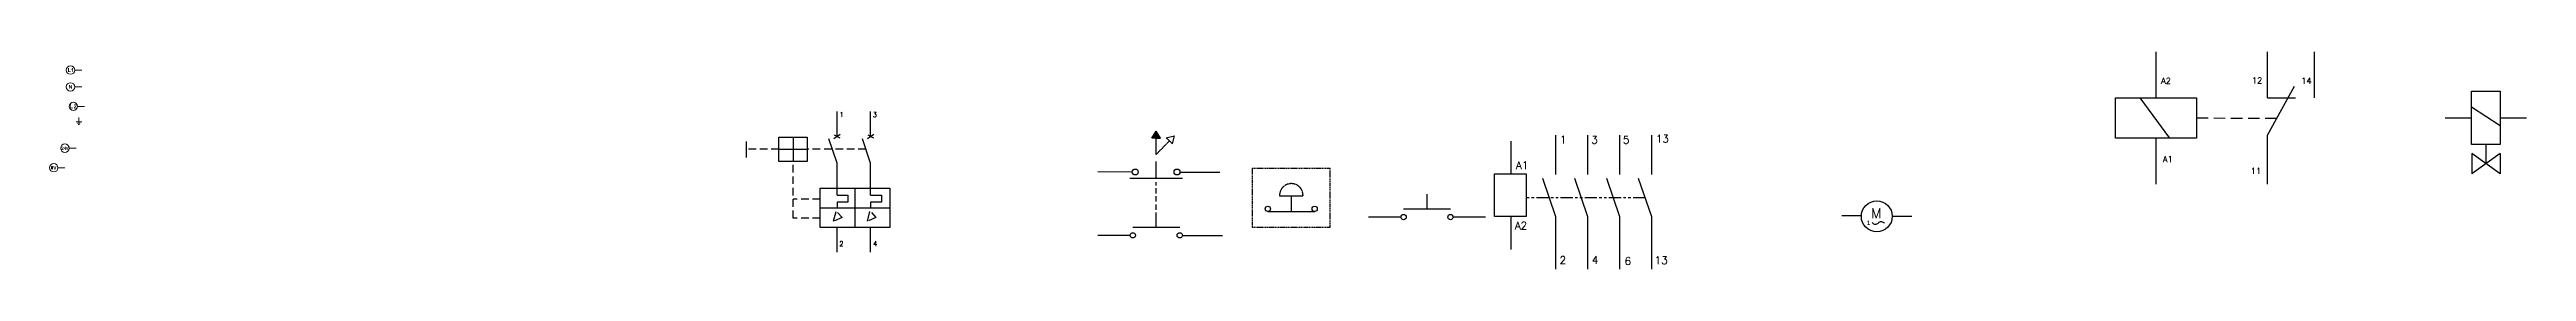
# Model space of a CAD drawing. Header units: inches. Extents: x -17170 to 24115, y 0 to 8566.
# Drawn here: x -17170 to 24115, y 4927 to 8566 of the extents above; entities that cross this region are included whole.
import ezdxf

# ---------------------------------------------------------------- set-up
doc = ezdxf.new("R2010")
doc.units = ezdxf.units.IN
doc.header["$MEASUREMENT"] = 0
for name, pattern in [('CENTER', [0.6, 0.375, -0.075, 0.075, -0.075]), ('DASHED', [19.05, 12.7, -6.35]), ('PHANTOM', [12.7, 6.35, -1.27, 1.27, -1.27, 1.27, -1.27])]:
    doc.linetypes.add(name, pattern=pattern)
doc.styles.get("Standard").update_dxf_attribs({"font": 'txt.shx'})

# ---------------------------------------------------------------- blocks, each defined once
blk = doc.blocks.new('20201215-03432-1')
at = {"lineweight": 53}
for points in [[(28, -26), (28, -49), (42, -49), (42, -54), (23, -54), (23, -26)], [(45, -33), (46, -33), (46, -32), (47, -32), (47, -32), (48, -32), (48, -31), (49, -31), (50, -30), (50, -30), (51, -29), (51, -29), (52, -28), (52, -28), (52, -27), (53, -26), (53, -26), (57, -26), (57, -54), (52, -54), (52, -34), (51, -34), (50, -35), (50, -36), (49, -36), (48, -37), (47, -37), (46, -37), (45, -38)]]:
    blk.add_hatch(color=7, dxfattribs=at).paths.add_polyline_path(points)
at = {"color": 7, "linetype": 'Continuous', "lineweight": 9}
blk.add_line((70, -40), (120, -40), dxfattribs=at)
blk.add_circle((40, -40), 30, dxfattribs=at)
blk = doc.blocks.new('20201215-03432-2')
at = {"lineweight": 53}
for points in [[(24, -26), (24, -49), (38, -49), (38, -54), (18, -54), (18, -26)], [(51, -49), (62, -49), (62, -54), (43, -54), (43, -53), (44, -53), (44, -52), (44, -51), (44, -51), (44, -50), (45, -49), (45, -49), (45, -48), (46, -48), (46, -47), (46, -47), (47, -46), (48, -46), (48, -45), (49, -44), (49, -44), (50, -43), (51, -42), (53, -40), (53, -40), (54, -39), (55, -38), (55, -38), (56, -37), (56, -37), (56, -37), (56, -36), (56, -36), (56, -36), (57, -35), (57, -35), (57, -34), (57, -34), (57, -33), (57, -33), (57, -33), (56, -32), (56, -32), (56, -32), (56, -31), (56, -31), (56, -31), (55, -31), (55, -31), (55, -30), (54, -30), (54, -30), (54, -30), (53, -30), (53, -30), (52, -30), (52, -30), (52, -31), (51, -31), (51, -31), (51, -31), (50, -31), (50, -32), (50, -32), (50, -32), (50, -33), (50, -33), (49, -34), (49, -34), (49, -35), (44, -34), (44, -34), (44, -33), (44, -32), (44, -32), (45, -31), (45, -31), (45, -30), (45, -30), (45, -29), (46, -29), (46, -29), (46, -28), (47, -28), (47, -28), (47, -27), (48, -27), (48, -27), (49, -27), (50, -26), (51, -26), (51, -26), (52, -26), (53, -26), (54, -26), (55, -26), (55, -26), (56, -26), (56, -26), (57, -26), (58, -27), (58, -27), (59, -28), (60, -28), (60, -28), (61, -29), (61, -29), (61, -30), (61, -30), (62, -31), (62, -31), (62, -32), (62, -32), (62, -33), (62, -34), (62, -34), (62, -35), (62, -35), (62, -35), (62, -36), (62, -36), (62, -37), (61, -37), (61, -38), (61, -39), (61, -39), (60, -40), (60, -40), (59, -41), (59, -41), (58, -42), (57, -43), (56, -44), (54, -46), (53, -47), (53, -47), (52, -48), (52, -48), (52, -49)]]:
    blk.add_hatch(color=7, dxfattribs=at).paths.add_polyline_path(points)
at = {"color": 7, "linetype": 'Continuous', "lineweight": 9}
blk.add_line((70, -40), (120, -40), dxfattribs=at)
blk.add_circle((40, -40), 30, dxfattribs=at)
blk = doc.blocks.new('20201215-03432-3')
at = {"lineweight": 53}
blk.add_hatch(color=7, dxfattribs=at).paths.add_polyline_path([(29, -26), (34, -26), (46, -45), (46, -26), (51, -26), (51, -54), (46, -54), (34, -36), (34, -54), (29, -54)])
at = {"color": 7, "linetype": 'Continuous', "lineweight": 9}
blk.add_line((70, -40), (120, -40), dxfattribs=at)
blk.add_circle((40, -40), 30, dxfattribs=at)
blk = doc.blocks.new('20201215-03432-4')
at = {"color": 7, "linetype": 'Continuous', "lineweight": 9}
for p, q in [((20, 0), (20, -30)), ((0, -30), (40, -30)), ((10, -40), (30, -40)), ((15, -50), (25, -50))]:
    blk.add_line(p, q, dxfattribs=at)
blk = doc.blocks.new('20201215-03432-5')
at = {"lineweight": 53}
for points in [[(21, -48), (30, -48), (30, -52), (15, -52), (15, -51), (15, -51), (15, -50), (15, -50), (16, -49), (16, -49), (16, -48), (16, -48), (17, -47), (17, -47), (17, -47), (17, -46), (18, -46), (18, -45), (19, -45), (19, -44), (20, -44), (20, -43), (21, -43), (22, -41), (23, -41), (23, -40), (24, -40), (24, -39), (24, -39), (25, -39), (25, -38), (25, -38), (25, -38), (25, -38), (25, -37), (25, -37), (25, -37), (25, -36), (25, -36), (25, -35), (25, -35), (25, -35), (25, -35), (25, -35), (25, -34), (25, -34), (24, -34), (24, -34), (24, -34), (24, -34), (24, -34), (23, -33), (23, -33), (23, -33), (22, -33), (22, -33), (22, -34), (21, -34), (21, -34), (21, -34), (21, -34), (21, -34), (20, -34), (20, -35), (20, -35), (20, -35), (20, -36), (20, -36), (20, -36), (20, -37), (15, -36), (15, -36), (16, -35), (16, -35), (16, -34), (16, -34), (16, -34), (16, -33), (16, -33), (17, -33), (17, -33), (17, -32), (17, -32), (18, -32), (18, -31), (18, -31), (18, -31), (19, -31), (19, -30), (20, -30), (21, -30), (21, -30), (22, -30), (23, -30), (24, -30), (24, -30), (24, -30), (25, -30), (25, -30), (26, -30), (26, -31), (27, -31), (27, -31), (28, -32), (28, -32), (28, -32), (29, -33), (29, -33), (29, -33), (29, -34), (29, -34), (29, -35), (30, -35), (30, -36), (30, -36), (30, -36), (30, -37), (30, -37), (30, -37), (29, -38), (29, -38), (29, -38), (29, -39), (29, -39), (29, -40), (28, -40), (28, -41), (28, -41), (27, -42), (27, -42), (27, -43), (26, -43), (25, -44), (23, -46), (23, -46), (22, -47), (22, -47), (22, -47), (21, -48)], [(40, -44), (44, -44), (44, -30), (41, -30), (31, -44), (35, -44), (40, -36)], [(31, -44), (31, -47), (40, -47), (40, -52), (44, -52), (44, -47), (47, -47), (47, -44)], [(46, -30), (51, -30), (56, -46), (61, -30), (66, -30), (58, -52), (54, -52)]]:
    blk.add_hatch(color=7, dxfattribs=at).paths.add_polyline_path(points)
at = {"color": 7, "linetype": 'Continuous', "lineweight": 9}
blk.add_line((70, -40), (120, -40), dxfattribs=at)
blk.add_circle((40, -40), 30, dxfattribs=at)
blk = doc.blocks.new('20201215-03432-6')
at = {"lineweight": 53}
for points in [[(28, -27), (28, -27), (28, -27), (28, -27), (28, -27), (28, -27), (29, -27), (29, -27), (29, -27), (29, -27), (30, -27), (30, -28), (30, -28), (31, -28), (31, -28), (32, -28), (32, -28), (32, -28), (32, -28), (32, -28), (32, -28), (32, -28), (32, -29), (33, -29), (33, -29), (33, -29), (33, -29), (33, -29), (33, -29), (33, -29), (33, -29), (33, -29), (33, -29), (33, -30), (33, -30), (33, -30), (34, -30), (34, -30), (34, -30), (34, -30), (34, -30), (34, -30), (34, -30), (34, -30), (34, -30), (34, -30), (34, -30), (34, -30), (34, -30), (34, -30), (34, -31), (34, -31), (34, -31), (34, -31), (34, -31), (34, -31), (34, -31), (34, -31), (34, -31), (34, -31), (34, -31), (34, -31), (34, -31), (35, -31), (35, -31), (35, -31), (35, -31), (35, -32), (35, -32), (35, -32), (35, -32), (35, -32), (35, -32), (35, -32), (35, -32), (35, -32), (35, -32), (35, -32), (35, -32), (35, -32), (35, -32), (35, -32), (35, -32), (35, -32), (35, -32), (35, -33), (35, -33), (35, -33), (35, -33), (35, -33), (35, -33), (35, -33), (35, -33), (35, -33), (35, -33), (35, -33), (35, -33), (35, -33), (35, -33), (35, -33), (35, -33), (35, -34), (35, -34), (35, -34), (35, -34), (35, -34), (35, -34), (35, -34), (35, -34), (35, -34), (36, -34), (36, -34), (36, -34), (36, -34), (36, -34), (36, -34), (36, -35), (36, -35), (36, -35), (36, -35), (36, -35), (36, -35), (36, -35), (36, -35), (36, -35), (36, -35), (36, -35), (36, -35), (36, -35), (36, -35), (36, -36), (36, -36), (36, -36), (36, -36), (36, -36), (36, -36), (36, -36), (36, -36), (36, -36), (36, -36), (36, -36), (36, -36), (36, -36), (36, -36), (36, -36), (36, -37), (36, -37), (36, -37), (36, -37), (36, -37), (36, -37), (36, -37), (36, -37), (36, -37), (36, -37), (36, -37), (36, -37), (36, -37), (36, -38), (36, -38), (36, -38), (36, -38), (36, -38), (36, -38), (36, -38), (36, -38), (36, -38), (36, -38), (36, -38), (36, -38), (36, -38), (36, -38), (36, -39), (36, -39), (36, -39), (36, -39), (36, -39), (36, -39), (36, -39), (36, -39), (36, -39), (36, -40), (36, -40), (36, -40), (36, -40), (36, -40), (36, -41), (36, -41), (36, -41), (36, -41), (36, -41), (36, -41), (36, -41), (36, -41), (36, -41), (36, -41), (36, -41), (36, -42), (36, -42), (36, -42), (36, -42), (36, -42), (36, -42), (36, -42), (36, -42), (36, -42), (36, -42), (36, -42), (36, -42), (36, -42), (36, -42), (36, -43), (36, -43), (36, -43), (36, -43), (36, -43), (36, -43), (36, -43), (36, -43), (36, -43), (36, -43), (36, -43), (36, -43), (36, -43), (36, -43), (36, -44), (36, -44), (36, -44), (36, -44), (36, -44), (36, -44), (36, -44), (36, -44), (36, -44), (36, -44), (36, -44), (36, -44), (36, -44), (36, -45), (36, -45), (36, -45), (36, -45), (36, -45), (36, -45), (36, -45), (36, -45), (36, -45), (36, -45), (36, -45), (36, -45), (36, -45), (36, -45), (36, -45), (36, -46), (36, -46), (36, -46), (36, -46), (36, -46), (36, -46), (35, -46), (35, -46), (35, -46), (35, -46), (35, -46), (35, -46), (35, -46), (35, -46), (35, -47), (35, -47), (35, -47), (35, -47), (35, -47), (35, -47), (35, -47), (35, -47), (35, -47), (35, -47), (35, -47), (35, -47), (35, -47), (35, -47), (35, -48), (35, -48), (35, -48), (35, -48), (35, -48), (35, -48), (35, -48), (35, -48), (35, -48), (35, -48), (35, -48), (35, -48), (35, -48), (35, -48), (35, -48), (35, -49), (35, -49), (35, -49), (35, -49), (35, -49), (35, -49), (34, -49), (34, -49), (34, -49), (34, -49), (34, -49), (34, -49), (34, -49), (34, -49), (34, -49), (34, -49), (34, -50), (34, -50), (34, -50), (34, -50), (34, -50), (34, -50), (34, -50), (34, -50), (34, -50), (34, -50), (34, -50), (34, -50), (34, -50), (34, -50), (34, -50), (34, -50), (33, -50), (33, -50), (33, -50), (33, -51), (33, -51), (33, -51), (33, -51), (33, -51), (33, -51), (33, -51), (33, -51), (33, -51), (33, -51), (33, -51), (33, -51), (33, -51), (33, -51), (33, -51), (33, -51), (33, -51), (33, -51), (33, -51), (33, -51), (32, -51), (32, -51), (32, -51), (32, -52), (32, -52), (32, -52), (32, -52), (32, -52), (32, -52), (32, -52), (32, -52), (32, -52), (32, -52), (31, -52), (31, -52), (31, -52), (31, -52), (31, -52), (31, -52), (31, -52), (31, -52), (31, -52), (31, -52), (30, -52), (30, -52), (30, -53), (30, -53), (30, -53), (30, -53), (30, -53), (30, -53), (30, -53), (30, -53), (29, -53), (29, -53), (29, -53), (29, -53), (29, -53), (29, -53), (29, -53), (29, -53), (29, -53), (29, -53), (28, -53), (28, -53), (28, -53), (28, -53), (28, -53), (28, -53), (28, -53), (28, -53), (28, -53), (28, -53), (28, -53), (28, -53), (28, -53), (28, -53), (28, -53), (27, -53), (27, -53), (27, -53), (27, -53), (27, -53), (27, -53), (27, -53), (27, -53), (27, -53), (27, -53), (27, -53), (27, -53), (26, -53), (26, -53), (26, -53), (26, -53), (26, -52), (26, -52), (25, -52), (25, -52), (25, -52), (25, -52), (25, -52), (25, -52), (25, -52), (25, -52), (25, -52), (24, -52), (24, -52), (24, -52), (24, -52), (24, -52), (24, -52), (24, -52), (24, -52), (24, -51), (23, -51), (23, -51), (23, -51), (23, -51), (23, -51), (23, -51), (23, -51), (23, -51), (23, -51), (23, -51), (23, -51), (23, -51), (22, -50), (22, -50), (22, -50), (22, -50), (22, -50), (22, -50), (22, -50), (22, -50), (22, -50), (22, -50), (22, -50), (22, -50), (22, -49), (22, -49), (22, -49), (22, -49), (21, -49), (21, -49), (21, -49), (21, -49), (21, -49), (21, -49), (21, -48), (21, -48), (21, -48), (21, -48), (21, -48), (21, -48), (21, -48), (21, -48), (21, -48), (21, -47), (21, -47), (21, -47), (21, -47), (21, -47), (21, -47), (21, -47), (21, -47), (20, -46), (20, -46), (20, -46), (20, -46), (20, -46), (20, -46), (20, -46), (20, -46), (20, -46), (20, -45), (20, -45), (20, -45), (20, -45), (20, -45), (20, -45), (20, -44), (20, -44), (20, -44), (20, -44), (20, -44), (20, -44), (20, -44), (20, -43), (20, -43), (20, -43), (20, -43), (20, -43), (20, -43), (20, -43), (20, -43), (20, -43), (20, -42), (20, -42), (20, -42), (20, -42), (20, -42), (20, -42), (20, -42), (20, -42), (20, -41), (20, -41), (20, -41), (20, -41), (20, -41), (20, -41), (20, -40), (20, -40), (20, -40), (20, -40), (20, -40), (20, -39), (20, -39), (20, -39), (20, -39), (20, -38), (20, -38), (20, -38), (20, -38), (20, -38), (20, -38), (20, -38), (20, -37), (20, -37), (20, -37), (20, -37), (20, -36), (20, -36), (20, -36), (20, -36), (20, -36), (20, -35), (20, -35), (20, -35), (20, -35), (20, -35), (20, -34), (20, -34), (20, -34), (21, -34), (21, -33), (21, -33), (21, -33), (21, -33), (21, -32), (21, -32), (21, -32), (21, -32), (21, -32), (21, -31), (21, -31), (22, -31), (22, -31), (22, -31), (22, -30), (22, -30), (23, -30), (23, -29), (23, -29), (23, -29), (23, -29), (23, -29), (24, -29), (24, -28), (24, -28), (24, -28), (25, -28), (25, -28), (25, -28), (26, -28), (26, -27), (27, -27), (27, -27), (28, -27), (28, -27), (28, -31), (28, -31), (28, -31), (29, -31), (29, -31), (29, -31), (29, -32), (29, -32), (29, -32), (30, -32), (30, -32), (30, -32), (30, -33), (30, -33), (30, -33), (30, -33), (30, -33), (30, -33), (30, -34), (31, -34), (31, -34), (31, -34), (31, -34), (31, -34), (31, -34), (31, -35), (31, -35), (31, -35), (31, -35), (31, -35), (31, -35), (31, -35), (31, -36), (31, -36), (31, -36), (31, -36), (31, -36), (31, -36), (31, -36), (31, -36), (31, -37), (31, -37), (31, -37), (31, -37), (31, -37), (31, -37), (31, -37), (31, -37), (31, -37), (31, -37), (31, -37), (31, -37), (31, -38), (31, -38), (31, -38), (31, -38), (31, -38), (31, -38), (31, -38), (31, -38), (31, -39), (31, -39), (31, -39), (31, -39), (31, -39), (31, -39), (31, -40), (31, -40), (31, -40), (31, -40), (31, -40), (31, -41), (31, -41), (31, -41), (31, -41), (31, -41), (31, -41), (31, -41), (31, -41), (31, -42), (31, -42), (31, -42), (31, -42), (31, -42), (31, -42), (31, -42), (31, -42), (31, -43), (31, -43), (31, -43), (31, -43), (31, -43), (31, -43), (31, -43), (31, -43), (31, -43), (31, -44), (31, -44), (31, -44), (31, -44), (31, -44), (31, -44), (31, -44), (31, -45), (31, -45), (31, -45), (31, -45), (31, -45), (31, -45), (31, -45), (31, -46), (31, -46), (31, -46), (31, -46), (31, -46), (30, -47), (30, -47), (30, -47), (30, -47), (30, -47), (30, -47), (30, -48), (30, -48), (30, -48), (30, -48), (30, -48), (30, -48), (29, -48), (29, -49), (29, -49), (29, -49), (29, -49), (28, -49), (28, -49), (28, -49), (28, -49), (28, -49), (27, -49), (27, -49), (27, -49), (27, -49), (27, -48), (26, -48), (26, -48), (26, -48), (26, -48), (26, -47), (26, -47), (26, -47), (26, -47), (25, -47), (25, -47), (25, -46), (25, -46), (25, -46), (25, -46), (25, -46), (25, -45), (25, -45), (25, -45), (25, -45), (25, -45), (25, -45), (25, -45), (25, -45), (25, -44), (25, -44), (25, -44), (25, -44), (25, -43), (25, -43), (25, -43), (25, -43), (25, -43), (25, -43), (25, -42), (25, -42), (25, -42), (25, -42), (25, -42), (25, -41), (25, -41), (25, -41), (25, -41), (25, -41), (25, -41), (25, -40), (25, -40), (25, -40), (25, -39), (25, -39), (25, -39), (25, -39), (25, -39), (25, -38), (25, -38), (25, -38), (25, -38), (25, -38), (25, -37), (25, -37), (25, -37), (25, -37), (25, -37), (25, -37), (25, -36), (25, -36), (25, -36), (25, -36), (25, -36), (25, -36), (25, -36), (25, -35), (25, -35), (25, -35), (25, -35), (25, -35), (25, -35), (25, -35), (25, -34), (25, -34), (25, -34), (25, -34), (25, -34), (25, -33), (26, -33), (26, -33), (26, -33), (26, -33), (26, -33), (26, -32), (26, -32), (26, -32), (26, -32), (26, -32), (27, -32), (27, -32), (27, -31), (27, -31), (27, -31), (28, -31), (28, -31), (28, -31)], [(37, -28), (42, -28), (49, -46), (55, -28), (60, -28), (51, -53), (46, -53)]]:
    blk.add_hatch(color=7, dxfattribs=at).paths.add_polyline_path(points)
at = {"color": 7, "linetype": 'Continuous', "lineweight": 9}
blk.add_line((70, -40), (120, -40), dxfattribs=at)
blk.add_circle((40, -40), 30, dxfattribs=at)
blk = doc.blocks.new('Interruptor de dos posiciones')
h = blk.add_hatch(color=256)
h.dxf.hatch_style = 1
h.paths.add_polyline_path([(10446, 4625), (10395, 4540), (10446, 4540), (10497, 4540)])
for p, q in [((10395, 4540), (10446, 4625)), ((10446, 4540), (10395, 4540)), ((10497, 4540), (10446, 4625)), ((10446, 4348), (10446, 4540)), ((10446, 4540), (10497, 4540)), ((10565, 4545), (10660, 4570)), ((10601, 4509), (10565, 4545)), ((10601, 4509), (10638, 4474)), ((10638, 4474), (10660, 4570)), ((10166, 4142), (9761, 4143)), ((10446, 4071), (10446, 4264)), ((10726, 4142), (11196, 4142)), ((10138, 4071), (10754, 4071)), ((10447, 3492), (10447, 3664)), ((10140, 3394), (9761, 3394)), ((10172, 3492), (10723, 3492)), ((10754, 3395), (11227, 3395))]:
    blk.add_line(p, q)
at = {"linetype": 'CENTER', "ltscale": 10}
blk.add_line((10446, 4348), (10601, 4509), dxfattribs=at)
at = {"linetype": 'DASHED', "ltscale": 5}
blk.add_line((10447, 3697), (10446, 4022), dxfattribs=at)
for centre, radius in [((10200, 4142), 34.8), ((10691, 4142), 34.8), ((10172, 3395), 31.1), ((10723, 3395), 31.1)]:
    blk.add_circle(centre, radius)
blk = doc.blocks.new('Boton')
for p, q in [((10729, 5391), (10729, 5564)), ((10422, 5294), (10042, 5294)), ((10453, 5391), (11004, 5391)), ((11415, 5294), (11035, 5294))]:
    blk.add_line(p, q)
for centre in [(10453, 5294), (11004, 5294)]:
    blk.add_circle(centre, 31.1)
blk = doc.blocks.new('Interruptor termo')
for p, q in [((15380, 7261), (15380, 7675)), ((15940, 7261), (15940, 7675)), ((13863, 7178), (13863, 6911)), ((14411, 7046), (14882, 7046)), ((14646, 7248), (14646, 6844)), ((15380, 6813), (15242, 7218)), ((15329, 7224), (15432, 7297)), ((15333, 7285), (15428, 7236)), ((15940, 6813), (15803, 7218)), ((15889, 7224), (15992, 7297)), ((15893, 7285), (15988, 7236)), ((15380, 6280), (15380, 6813)), ((15940, 6280), (15940, 6813)), ((15098, 6397), (16261, 6397)), ((15098, 5739), (15098, 6397)), ((15380, 6280), (15561, 6280)), ((15561, 6280), (15561, 6164)), ((15679, 6397), (15679, 5739)), ((15940, 6280), (16121, 6280)), ((16121, 6280), (16121, 6164)), ((16261, 6397), (16261, 5739)), ((15098, 6068), (16261, 6068)), ((15323, 5844), (15364, 6006)), ((15463, 5908), (15340, 5847)), ((15561, 6164), (15380, 6164)), ((15380, 6164), (15380, 6068)), ((15390, 5990), (15463, 5908)), ((15886, 5844), (15927, 6006)), ((16027, 5908), (15903, 5847)), ((16121, 6164), (15940, 6164)), ((15940, 6164), (15940, 6068)), ((15954, 5990), (16027, 5908)), ((16261, 5739), (15098, 5739)), ((15380, 5324), (15380, 5739)), ((15940, 5324), (15940, 5739))]:
    blk.add_line(p, q)
at = {"linetype": 'DASHED', "ltscale": 10}
for p, q in [((14411, 7046), (13863, 7046)), ((15861, 7046), (14882, 7046)), ((14646, 5895), (14646, 6844)), ((15098, 6210), (14646, 6210)), ((15098, 5895), (14646, 5895))]:
    blk.add_line(p, q, dxfattribs=at)
blk.add_lwpolyline([(14411, 7248), (14882, 7248), (14882, 6844), (14411, 6844)], close=True)
at = {"char_height": 80.8, "attachment_point": 1}
for s, insert in [('1', (15422, 7668)), ('3', (15975, 7665)), ('2', (15418, 5507)), ('4', (15980, 5508))]:
    blk.add_mtext_dynamic_manual_height_columns(s, width=143.15, gutter_width=20.2, heights=[0], dxfattribs=dict(at, insert=insert))
blk = doc.blocks.new('rele')
for p, q in [((19067, 5443), (19067, 6212)), ((20926, 5443), (20926, 6212)), ((21705, 5443), (21705, 6212)), ((18797, 5443), (19292, 4764)), ((20926, 4816), (21372, 5636)), ((20926, 5443), (21393, 5443)), ((19067, 3996), (19067, 4764)), ((20926, 3996), (20926, 4816))]:
    blk.add_line(p, q)
at = {"linetype": 'DASHED', "ltscale": 15}
blk.add_line((19743, 5104), (21080, 5100), dxfattribs=at)
blk.add_lwpolyline([(18391, 5443), (19743, 5443), (19743, 4764), (18391, 4764)], close=True)
at = {"char_height": 101.4, "attachment_point": 1}
for s, width, insert in [('12', 101.38, (20663, 5782)), ('A2', 101.38, (19149, 5776)), ('14', 101.38, (21486, 5776)), ('A1', 179.65, (19179, 4466)), ('11', 101.38, (20645, 4269))]:
    blk.add_mtext_dynamic_manual_height_columns(s, width=width, gutter_width=25.3, heights=[0], dxfattribs=dict(at, insert=insert))
blk = doc.blocks.new('solenoide')
for p, q in [((24397, 5229), (23922, 5540)), ((23483, 5365), (23922, 5365)), ((24397, 5365), (24835, 5365)), ((23924, 4769), (23924, 4426)), ((24395, 4426), (23924, 4769)), ((24395, 4769), (23924, 4426)), ((24160, 4919), (24160, 4597)), ((24395, 4769), (24395, 4426))]:
    blk.add_line(p, q)
blk.add_lwpolyline([(23922, 4919), (23922, 5811), (24397, 5811), (24397, 4919)], close=True)
blk = doc.blocks.new('contactor')
for p, q in [((14911, 2707), (14911, 3053)), ((15380, 2701), (15380, 3116)), ((15716, 2701), (15716, 3116)), ((16051, 2701), (16051, 3116)), ((16387, 2701), (16387, 3116)), ((15380, 2253), (15242, 2659)), ((15716, 2253), (15578, 2659)), ((16051, 2253), (15914, 2659)), ((16387, 2253), (16249, 2659)), ((14911, 1909), (14911, 2256)), ((15380, 1701), (15380, 2253)), ((15716, 1701), (15716, 2253)), ((16051, 1701), (16051, 2253)), ((16387, 1701), (16387, 2253))]:
    blk.add_line(p, q)
at = {"linetype": 'PHANTOM', "ltscale": 20}
blk.add_line((16318, 2456), (15067, 2456), dxfattribs=at)
blk.add_lwpolyline([(14735, 2706), (15067, 2706), (15067, 2256), (14735, 2256)], close=True)
at = {"char_height": 80.8, "attachment_point": 1}
for s, insert in [('1', (15422, 3109)), ('3', (15751, 3106)), ('5', (16083, 3106)), ('13', (16429, 3117)), ('A1', (14960, 2838)), ('A2', (14947, 2203)), ('2', (15418, 1838)), ('4', (15756, 1839)), ('6', (16102, 1828)), ('13', (16416, 1837))]:
    blk.add_mtext_dynamic_manual_height_columns(s, width=143.15, gutter_width=20.2, heights=[0], dxfattribs=dict(at, insert=insert))
blk = doc.blocks.new('paro')
at = {"linetype": 'DASHED'}
for p, q in [((10211, 2678), (11130, 2678)), ((10211, 2678), (10211, 1982)), ((11130, 1982), (11130, 2678)), ((10211, 1982), (11130, 1982))]:
    blk.add_line(p, q, dxfattribs=at)
at = {"linetype": 'CENTER'}
for p, q in [((10533, 2350), (10809, 2350)), ((10671, 2350), (10671, 2166)), ((10395, 2166), (10946, 2166))]:
    blk.add_line(p, q, dxfattribs=at)
for centre in [(10395, 2197), (10946, 2197)]:
    blk.add_circle(centre, 31.1)
blk.add_arc((10671, 2356), 138, 357.336, 182.664, dxfattribs=at)
blk = doc.blocks.new('motor')
for p, q in [((13424, 3729), (13748, 3729)), ((14266, 3716), (14589, 3716))]:
    blk.add_line(p, q)
blk.add_lwpolyline([(13932, 3613, 0.512177), (14033, 3606, -0.528545), (14131, 3600, -0.484713)], format="xyb")
blk.add_circle((14007, 3716), 258)
at = {"attachment_point": 1}
for s, width, gutter_width, heights, insert, char_height in [('M', 256.15, 26.3, [0], (13910, 3855), 169), ('{\\fArial|b1|i0|c0|p34;1}', 128.45, 11.5, [74.1], (13840, 3643), 73.75)]:
    blk.add_mtext_dynamic_manual_height_columns(s, width=width, gutter_width=gutter_width, heights=heights, dxfattribs=dict(at, insert=insert, char_height=char_height))

msp = doc.modelspace()

# ---------------------------------------------------------------- block references
for name, p, xscale, yscale, zscale in [('20201215-03432-1', (-16914, 8351), 2.331021094786788, 2.331021094786788, 2.331021094786788), ('20201215-03432-3', (-16914, 8071), 2.331021094786788, 2.331021094786788, 2.331021094786788), ('20201215-03432-2', (-16867, 7745), 2.331021094786788, 2.331021094786788, 2.331021094786788), ('20201215-03432-4', (-16728, 7465), 2.331021094786788, 2.331021094786788, 2.331021094786788), ('20201215-03432-5', (-17007, 7046), 2.331021094786788, 2.331021094786788, 2.331021094786788), ('Interruptor de dos posiciones', (-13534, 682), 1.417685431793266, 1.417685431793266, 1.417685431793266), ('contactor', (-16457, 2229), 1.586191228709317, 1.586191228709317, 1.586191228709317), ('20201215-03432-6', (-17194, 6719), 2.331021094786788, 2.331021094786788, 2.331021094786788), ('paro', (-11601, 2824), 1.417685431793266, 1.417685431793266, 1.417685431793266), ('Boton', (-9420, -1704), 1.417685431793266, 1.417685431793266, 1.417685431793266)]:
    msp.add_blockref(name, p, dxfattribs=dict(xscale=xscale, yscale=yscale, zscale=zscale))
for name, p in [('rele', (-1125, 2354)), ('solenoide', (-720, 2097)), ('Interruptor termo', (-19424, -112)), ('motor', (-720, 2097))]:
    msp.add_blockref(name, p)

doc.saveas('drawing.dxf')
